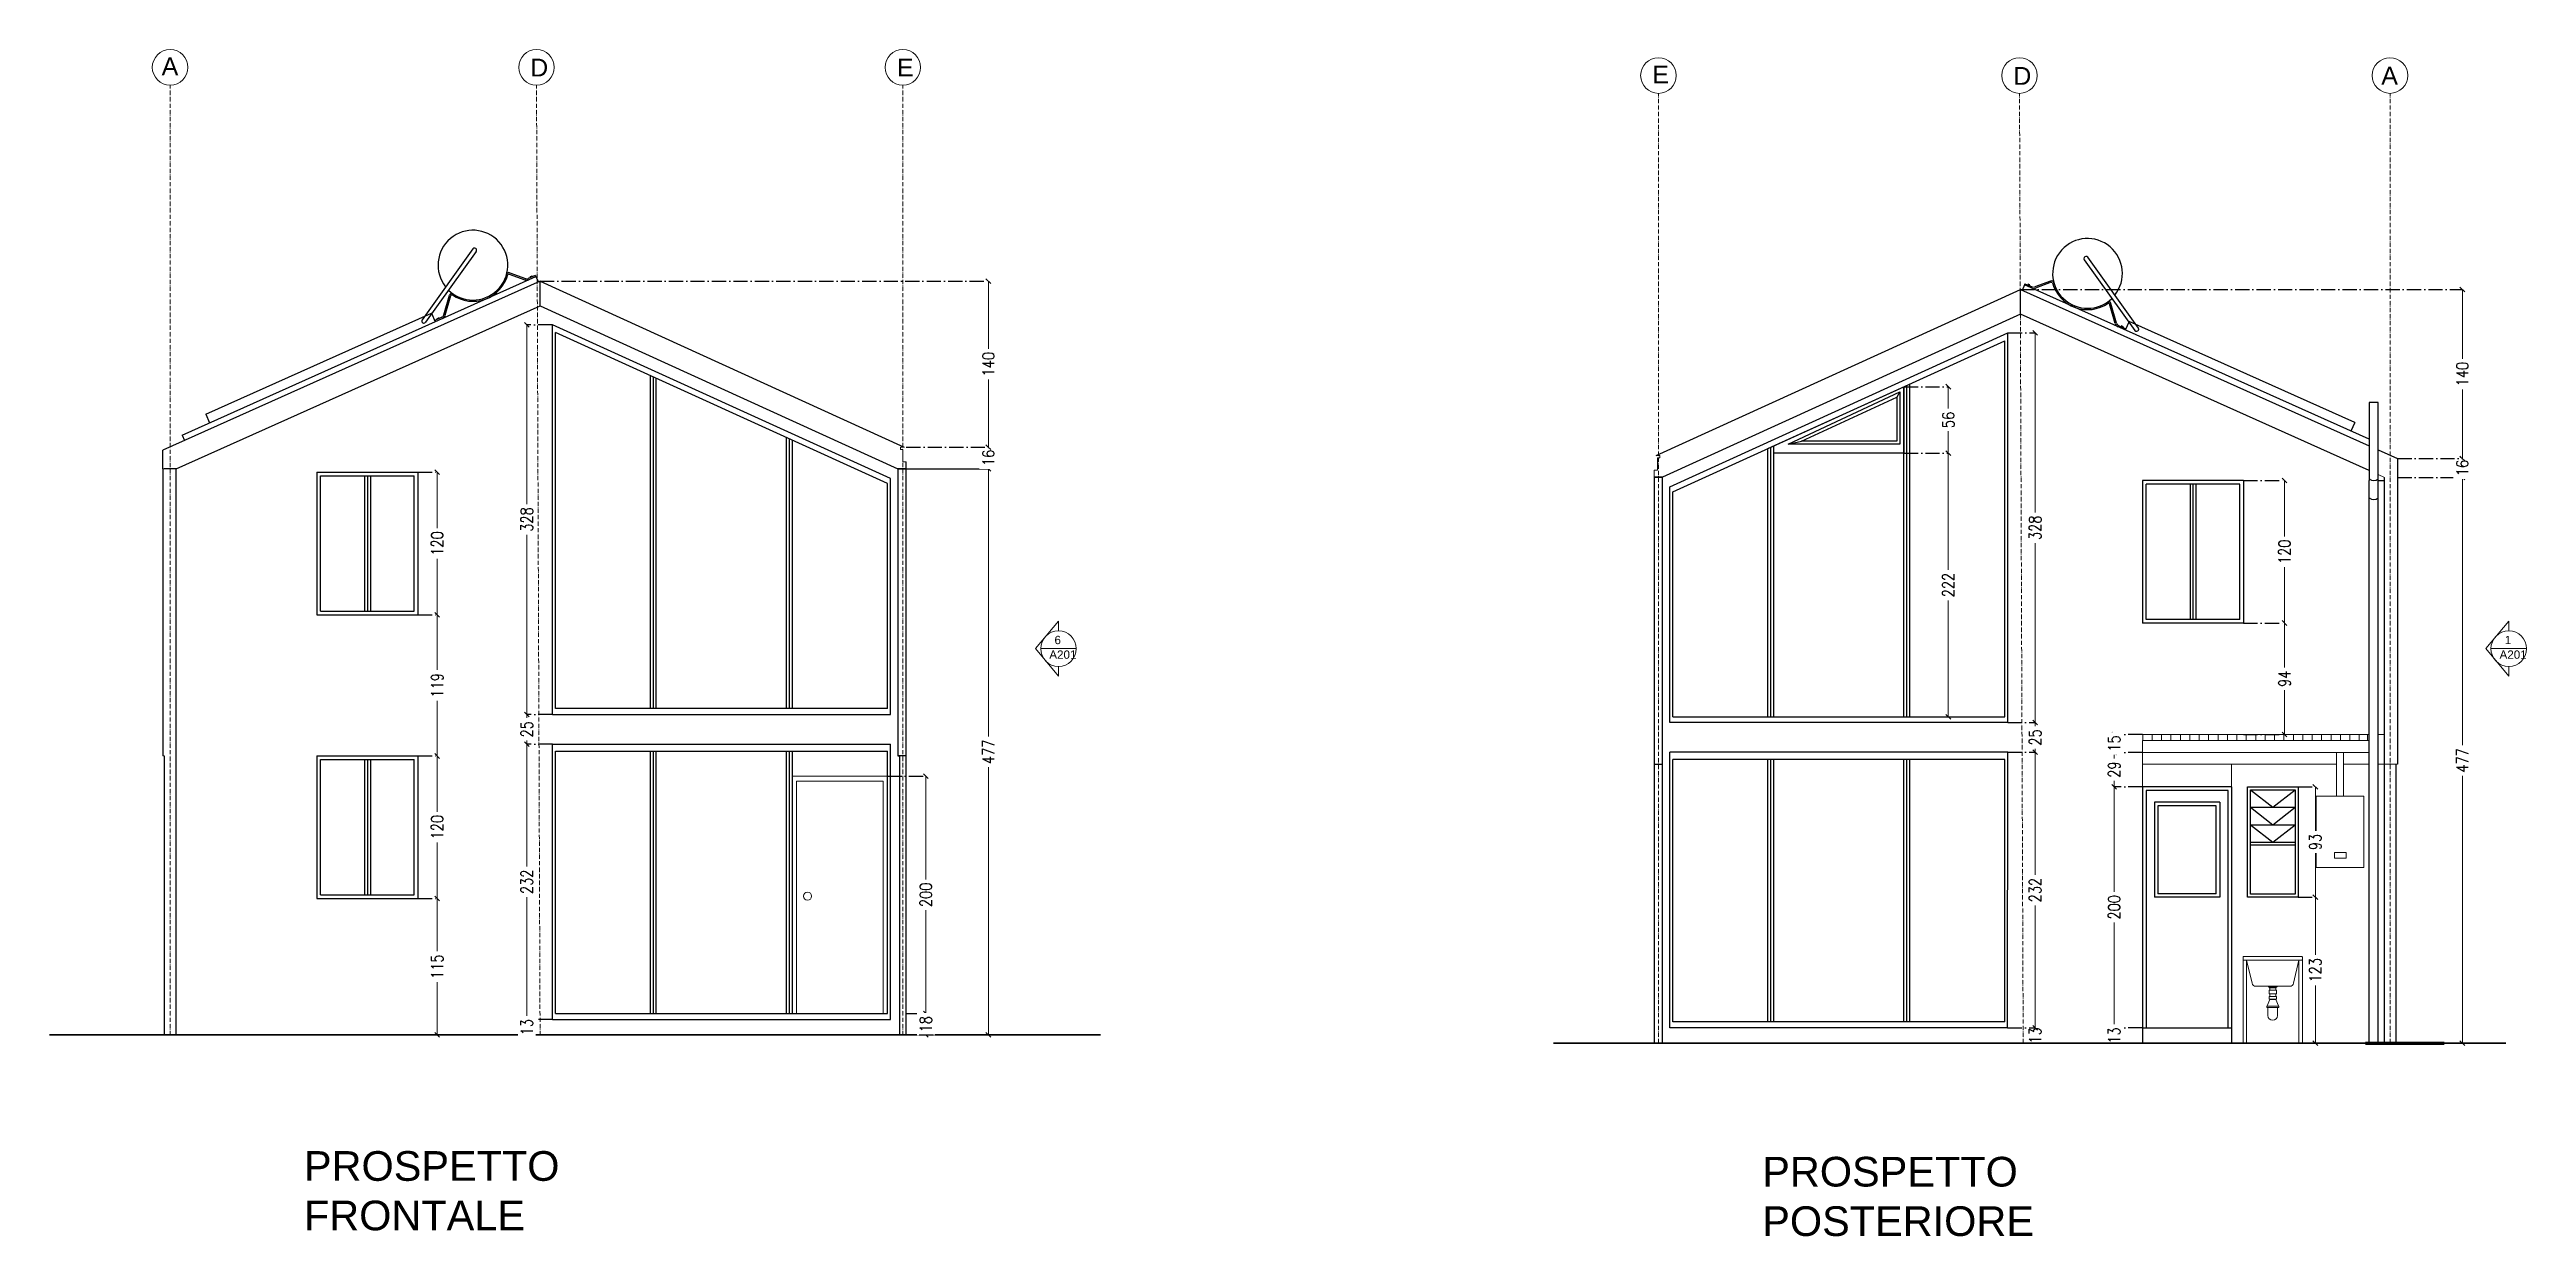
# Model space of a CAD drawing. Header units: centimetres. Extents: x 1059 to 7420, y -439 to 4439.
# Drawn here: x 5332 to 7420, y 3440 to 4439 of the extents above; entities that cross this region are included whole.
import ezdxf

# ---------------------------------------------------------------- set-up
doc = ezdxf.new("R2010")
doc.units = ezdxf.units.CM
doc.header["$MEASUREMENT"] = 0
doc.linetypes.add('ACAD_ISO10W100', pattern=[18, 12, -3, 0, -3])
doc.linetypes.add('AUSGEZOGEN', pattern=[0])
doc.layers.add('ARREDI', color=8, linetype='Continuous', lineweight=18)
for name, color, linetype in [('INFISSI', 4, 'Continuous'), ('NUMERAZIONE', 30, 'Continuous'), ('quote nuove', 2, 'Continuous'), ('STRUTTURA', 1, 'Continuous')]:
    doc.layers.add(name, color=color, linetype=linetype)
doc.layers.get('0').off()
doc.styles.add('E-ROMANS', font='romans.shx', dxfattribs={"width": 0.8})
doc.styles.get("Standard").update_dxf_attribs({"font": 'Arial.ttf'})
doc.dimstyles.new('Copia di 1', dxfattribs={"dimscale": 0.001, "dimtxt": 10000, "dimasz": 4000, "dimexe": 1.2, "dimexo": 1, "dimgap": 0.1, "dimtad": 0, "dimtoh": 1, "dimdec": 0, "dimzin": 0, "dimdsep": 46, "dimtxsty": 'E-ROMANS', "dimblk": 'OBLIQUE', "dimcen": 1.2, "dimclrd": 256, "dimclre": 256, "dimclrt": 256, "dimadec": 0, "dimazin": 0, "dimtfac": 1, "dimtdec": 0, "dimtmove": 1, "dimatfit": 3, "dimldrblk": 'OPEN90', "dimfxl": 1, "dimtfill": 1, "dimtolj": 1, "dimtzin": 0, "dimlwd": 0, "dimarcsym": 0})

msp = doc.modelspace()

# ---------------------------------------------------------------- texts
at = {"layer": 'NUMERAZIONE', "lineweight": 0, "char_height": 7}
for s, insert, attachment_point in [(' 6', (6176.7, 3945.5), 1), (' 1', (7398.9, 3945.5), 1), ('\\pt7,14;A201\\P', (6197.9, 3933.2), 3), ('\\pt7,14;A201\\P', (7420.1, 3933.2), 3)]:
    msp.add_mtext_dynamic_manual_height_columns(s, width=18.82, gutter_width=12.5, heights=[0], dxfattribs=dict(at, insert=insert, attachment_point=attachment_point))
at = {"layer": 'quote nuove', "color": 253, "lineweight": 0, "char_height": 15, "attachment_point": 1}
for s, insert in [('A', (5427, 4432.8)), ('D', (5737.6, 4431.7)), ('E', (6046.7, 4431.8)), ('E', (6683.3, 4425.9)), ('D', (6987.5, 4424.7)), ('A', (7297.6, 4424.9))]:
    msp.add_mtext_dynamic_manual_height_columns(s, width=15.192, gutter_width=12.5, heights=[0], dxfattribs=dict(at, insert=insert))
at = {"layer": 'STRUTTURA', "ltscale": 0.1, "char_height": 25, "attachment_point": 1}
for s, insert in [('PROSPETTO FRONTALE', (5546.9, 3511.4)), ('PROSPETTO POSTERIORE', (6775.9, 3506.6))]:
    msp.add_mtext_dynamic_manual_height_columns(s, width=23.993, gutter_width=12.5, heights=[0], dxfattribs=dict(at, insert=insert))

# ---------------------------------------------------------------- blocks, each defined once
blk = doc.blocks.new('_Oblique')
at = {"color": 0, "linetype": 'ByBlock', "lineweight": -2}
blk.add_line((-0.5, -0.5), (0.5, 0.5), dxfattribs=at)
blk = doc.blocks.new('*D607')
at = {"layer": 'quote nuove', "linetype": 'ACAD_ISO10W100', "lineweight": -2, "transparency": 16777216}
for p, q in [((5642.9, 3724.3), (5659.2, 3724.3)), ((5642.9, 3609.3), (5659.2, 3609.3))]:
    blk.add_line(p, q, dxfattribs=at)
at = {"layer": 'quote nuove', "lineweight": 0, "transparency": 16777216}
for p, q in [((5659.2, 3724.3), (5659.2, 3676.5)), ((5659.2, 3609.3), (5659.2, 3657.1))]:
    blk.add_line(p, q, dxfattribs=at)
at = {"layer": 'quote nuove', "lineweight": 0, "transparency": 16777216, "xscale": 4, "yscale": 4, "zscale": 4}
for p, rotation in [((5659.2, 3724.3), 90), ((5659.2, 3609.3), 270)]:
    blk.add_blockref('_Oblique', p, dxfattribs=dict(at, rotation=rotation))
at = {"layer": 'quote nuove', "transparency": 16777216, "insert": (5659.2, 3666.8), "char_height": 10, "attachment_point": 5, "rotation": 90, "style": 'E-ROMANS', "bg_fill": 3, "box_fill_scale": 1.25, "bg_fill_color": 256, "bg_fill_true_color": 13158600, "bg_fill_transparency": 0}
blk.add_mtext('\\A1;115', dxfattribs=at)
blk = doc.blocks.new('_Open90')
at = {"color": 0, "linetype": 'ByBlock', "lineweight": -2}
for p, q in [((0, 0), (-1, 0)), ((-0.5, 0.5), (0, 0)), ((0, 0), (-0.5, -0.5))]:
    blk.add_line(p, q, dxfattribs=at)
blk = doc.blocks.new('*D608')
at = {"layer": 'quote nuove', "linetype": 'ACAD_ISO10W100', "lineweight": -2, "transparency": 16777216}
for p, q in [((5642.9, 3844.3), (5659.2, 3844.3)), ((5642.9, 3724.3), (5659.2, 3724.3))]:
    blk.add_line(p, q, dxfattribs=at)
at = {"layer": 'quote nuove', "lineweight": 0, "transparency": 16777216}
for p, q in [((5659.2, 3844.3), (5659.2, 3794)), ((5659.2, 3724.3), (5659.2, 3774.6))]:
    blk.add_line(p, q, dxfattribs=at)
at = {"layer": 'quote nuove', "lineweight": 0, "transparency": 16777216, "xscale": 4, "yscale": 4, "zscale": 4}
for p, rotation in [((5659.2, 3844.3), 90), ((5659.2, 3724.3), 270)]:
    blk.add_blockref('_Oblique', p, dxfattribs=dict(at, rotation=rotation))
at = {"layer": 'quote nuove', "transparency": 16777216, "insert": (5659.2, 3784.3), "char_height": 10, "attachment_point": 5, "rotation": 90, "style": 'E-ROMANS', "bg_fill": 3, "box_fill_scale": 1.25, "bg_fill_color": 256, "bg_fill_true_color": 13158600, "bg_fill_transparency": 0}
blk.add_mtext('\\A1;120', dxfattribs=at)
blk = doc.blocks.new('*D609')
at = {"layer": 'quote nuove', "linetype": 'ACAD_ISO10W100', "lineweight": -2, "transparency": 16777216}
for p, q in [((5642.9, 3963.3), (5659.2, 3963.3)), ((5642.9, 3844.3), (5659.2, 3844.3))]:
    blk.add_line(p, q, dxfattribs=at)
at = {"layer": 'quote nuove', "lineweight": 0, "transparency": 16777216}
for p, q in [((5659.2, 3963.3), (5659.2, 3913.3)), ((5659.2, 3844.3), (5659.2, 3894.2))]:
    blk.add_line(p, q, dxfattribs=at)
at = {"layer": 'quote nuove', "lineweight": 0, "transparency": 16777216, "xscale": 4, "yscale": 4, "zscale": 4}
for p, rotation in [((5659.2, 3963.3), 90), ((5659.2, 3844.3), 270)]:
    blk.add_blockref('_Oblique', p, dxfattribs=dict(at, rotation=rotation))
at = {"layer": 'quote nuove', "transparency": 16777216, "insert": (5659.2, 3903.8), "char_height": 10, "attachment_point": 5, "rotation": 90, "style": 'E-ROMANS', "bg_fill": 3, "box_fill_scale": 1.25, "bg_fill_color": 256, "bg_fill_true_color": 13158600, "bg_fill_transparency": 0}
blk.add_mtext('\\A1;119', dxfattribs=at)
blk = doc.blocks.new('*D545')
at = {"layer": 'quote nuove', "linetype": 'ACAD_ISO10W100', "lineweight": -2, "transparency": 16777216}
for p, q in [((5642.9, 4083.3), (5659.2, 4083.3)), ((5642.9, 3963.3), (5659.2, 3963.3))]:
    blk.add_line(p, q, dxfattribs=at)
at = {"layer": 'quote nuove', "lineweight": 0, "transparency": 16777216}
for p, q in [((5659.2, 4083.3), (5659.2, 4033)), ((5659.2, 3963.3), (5659.2, 4013.6))]:
    blk.add_line(p, q, dxfattribs=at)
at = {"layer": 'quote nuove', "lineweight": 0, "transparency": 16777216, "xscale": 4, "yscale": 4, "zscale": 4}
for p, rotation in [((5659.2, 4083.3), 90), ((5659.2, 3963.3), 270)]:
    blk.add_blockref('_Oblique', p, dxfattribs=dict(at, rotation=rotation))
at = {"layer": 'quote nuove', "transparency": 16777216, "insert": (5659.2, 4023.3), "char_height": 10, "attachment_point": 5, "rotation": 90, "style": 'E-ROMANS', "bg_fill": 3, "box_fill_scale": 1.25, "bg_fill_color": 256, "bg_fill_true_color": 13158600, "bg_fill_transparency": 0}
blk.add_mtext('\\A1;120', dxfattribs=at)
blk = doc.blocks.new('*D610')
at = {"layer": 'quote nuove', "linetype": 'ACAD_ISO10W100', "lineweight": -2, "transparency": 16777216}
for p, q in [((6982.7, 3615.4), (7005.9, 3615.4)), ((6982.7, 3602.3), (7005.9, 3602.3))]:
    blk.add_line(p, q, dxfattribs=at)
at = {"layer": 'quote nuove', "lineweight": 0, "transparency": 16777216}
for p, q in [((7005.9, 3615.4), (7005.9, 3614.7)), ((7005.9, 3602.3), (7005.9, 3602.9))]:
    blk.add_line(p, q, dxfattribs=at)
at = {"layer": 'quote nuove', "lineweight": 0, "transparency": 16777216, "xscale": 4, "yscale": 4, "zscale": 4}
for p, rotation in [((7005.9, 3615.4), 90), ((7005.9, 3602.3), 270)]:
    blk.add_blockref('_Oblique', p, dxfattribs=dict(at, rotation=rotation))
at = {"layer": 'quote nuove', "transparency": 16777216, "insert": (7005.9, 3608.8), "char_height": 10, "attachment_point": 5, "rotation": 90, "style": 'E-ROMANS', "bg_fill": 3, "box_fill_scale": 1.25, "bg_fill_color": 256, "bg_fill_true_color": 13158600, "bg_fill_transparency": 0}
blk.add_mtext('\\A1;13', dxfattribs=at)
blk = doc.blocks.new('*D546')
at = {"layer": 'quote nuove', "linetype": 'ACAD_ISO10W100', "lineweight": -2, "transparency": 16777216}
for p, q in [((6982.8, 3847.4), (7005.9, 3847.4)), ((6982.7, 3615.3), (7005.9, 3615.3))]:
    blk.add_line(p, q, dxfattribs=at)
at = {"layer": 'quote nuove', "lineweight": 0, "transparency": 16777216}
for p, q in [((7005.9, 3847.4), (7005.9, 3741.6)), ((7005.9, 3615.3), (7005.9, 3721))]:
    blk.add_line(p, q, dxfattribs=at)
at = {"layer": 'quote nuove', "lineweight": 0, "transparency": 16777216, "xscale": 4, "yscale": 4, "zscale": 4}
for p, rotation in [((7005.9, 3847.4), 90), ((7005.9, 3615.3), 270)]:
    blk.add_blockref('_Oblique', p, dxfattribs=dict(at, rotation=rotation))
at = {"layer": 'quote nuove', "transparency": 16777216, "insert": (7005.9, 3731.3), "char_height": 10, "attachment_point": 5, "rotation": 90, "style": 'E-ROMANS', "bg_fill": 3, "box_fill_scale": 1.25, "bg_fill_color": 256, "bg_fill_true_color": 13158600, "bg_fill_transparency": 0}
blk.add_mtext('\\A1;232', dxfattribs=at)
blk = doc.blocks.new('*D611')
at = {"layer": 'quote nuove', "linetype": 'ACAD_ISO10W100', "lineweight": -2, "transparency": 16777216}
for p, q in [((6982.8, 3872.4), (7005.9, 3872.4)), ((6982.8, 3847.4), (7005.9, 3847.4))]:
    blk.add_line(p, q, dxfattribs=at)
at = {"layer": 'quote nuove', "lineweight": 0, "transparency": 16777216}
for p, q in [((7005.9, 3872.4), (7005.9, 3866.3)), ((7005.9, 3847.4), (7005.9, 3853.4))]:
    blk.add_line(p, q, dxfattribs=at)
at = {"layer": 'quote nuove', "lineweight": 0, "transparency": 16777216, "xscale": 4, "yscale": 4, "zscale": 4}
for p, rotation in [((7005.9, 3872.4), 90), ((7005.9, 3847.4), 270)]:
    blk.add_blockref('_Oblique', p, dxfattribs=dict(at, rotation=rotation))
at = {"layer": 'quote nuove', "transparency": 16777216, "insert": (7005.9, 3859.9), "char_height": 10, "attachment_point": 5, "rotation": 90, "style": 'E-ROMANS', "bg_fill": 3, "box_fill_scale": 1.25, "bg_fill_color": 256, "bg_fill_true_color": 13158600, "bg_fill_transparency": 0}
blk.add_mtext('\\A1;25', dxfattribs=at)
blk = doc.blocks.new('*D612')
at = {"layer": 'quote nuove', "linetype": 'ACAD_ISO10W100', "lineweight": -2, "transparency": 16777216}
for p, q in [((6982.9, 4200.7), (7005.9, 4200.7)), ((6982.8, 3872.4), (7005.9, 3872.4))]:
    blk.add_line(p, q, dxfattribs=at)
at = {"layer": 'quote nuove', "lineweight": 0, "transparency": 16777216}
for p, q in [((7005.9, 4200.7), (7005.9, 4046.8)), ((7005.9, 3872.4), (7005.9, 4026.3))]:
    blk.add_line(p, q, dxfattribs=at)
at = {"layer": 'quote nuove', "lineweight": 0, "transparency": 16777216, "xscale": 4, "yscale": 4, "zscale": 4}
for p, rotation in [((7005.9, 4200.7), 90), ((7005.9, 3872.4), 270)]:
    blk.add_blockref('_Oblique', p, dxfattribs=dict(at, rotation=rotation))
at = {"layer": 'quote nuove', "transparency": 16777216, "insert": (7005.9, 4036.5), "char_height": 10, "attachment_point": 5, "rotation": 90, "style": 'E-ROMANS', "bg_fill": 3, "box_fill_scale": 1.25, "bg_fill_color": 256, "bg_fill_true_color": 13158600, "bg_fill_transparency": 0}
blk.add_mtext('\\A1;328', dxfattribs=at)
blk = doc.blocks.new('*D613')
at = {"layer": 'quote nuove', "linetype": 'ACAD_ISO10W100', "lineweight": -2, "transparency": 16777216}
for p, q in [((6895.3, 4099.4), (6932.7, 4099.4)), ((6895.3, 3877.3), (6932.7, 3877.3))]:
    blk.add_line(p, q, dxfattribs=at)
at = {"layer": 'quote nuove', "lineweight": 0, "transparency": 16777216}
for p, q in [((6932.7, 4099.4), (6932.7, 3998.6)), ((6932.7, 3877.3), (6932.7, 3978.1))]:
    blk.add_line(p, q, dxfattribs=at)
at = {"layer": 'quote nuove', "lineweight": 0, "transparency": 16777216, "xscale": 4, "yscale": 4, "zscale": 4}
for p, rotation in [((6932.7, 4099.4), 90), ((6932.7, 3877.3), 270)]:
    blk.add_blockref('_Oblique', p, dxfattribs=dict(at, rotation=rotation))
at = {"layer": 'quote nuove', "transparency": 16777216, "insert": (6932.7, 3988.3), "char_height": 10, "attachment_point": 5, "rotation": 90, "style": 'E-ROMANS', "bg_fill": 3, "box_fill_scale": 1.25, "bg_fill_color": 256, "bg_fill_true_color": 13158600, "bg_fill_transparency": 0}
blk.add_mtext('\\A1;222', dxfattribs=at)
blk = doc.blocks.new('*D614')
at = {"layer": 'quote nuove', "linetype": 'ACAD_ISO10W100', "lineweight": -2, "transparency": 16777216}
for p, q in [((6895.3, 4155.4), (6932.7, 4155.4)), ((6895.3, 4099.4), (6932.7, 4099.4))]:
    blk.add_line(p, q, dxfattribs=at)
at = {"layer": 'quote nuove', "lineweight": 0, "transparency": 16777216}
for p, q in [((6932.7, 4155.4), (6932.7, 4133.9)), ((6932.7, 4099.4), (6932.7, 4120.9))]:
    blk.add_line(p, q, dxfattribs=at)
at = {"layer": 'quote nuove', "lineweight": 0, "transparency": 16777216, "xscale": 4, "yscale": 4, "zscale": 4}
for p, rotation in [((6932.7, 4155.4), 90), ((6932.7, 4099.4), 270)]:
    blk.add_blockref('_Oblique', p, dxfattribs=dict(at, rotation=rotation))
at = {"layer": 'quote nuove', "transparency": 16777216, "insert": (6932.7, 4127.4), "char_height": 10, "attachment_point": 5, "rotation": 90, "style": 'E-ROMANS', "bg_fill": 3, "box_fill_scale": 1.25, "bg_fill_color": 256, "bg_fill_true_color": 13158600, "bg_fill_transparency": 0}
blk.add_mtext('\\A1;56', dxfattribs=at)
blk = doc.blocks.new('*D615')
at = {"layer": 'quote nuove', "linetype": 'ACAD_ISO10W100', "lineweight": -2, "transparency": 16777216}
for p, q in [((7227.4, 3725.3), (7242, 3725.3)), ((7228.1, 3602.3), (7242, 3602.3))]:
    blk.add_line(p, q, dxfattribs=at)
at = {"layer": 'quote nuove', "lineweight": 0, "transparency": 16777216}
for p, q in [((7242, 3725.3), (7242, 3673.5)), ((7242, 3602.3), (7242, 3654.1))]:
    blk.add_line(p, q, dxfattribs=at)
at = {"layer": 'quote nuove', "lineweight": 0, "transparency": 16777216, "xscale": 4, "yscale": 4, "zscale": 4}
for p, rotation in [((7242, 3725.3), 90), ((7242, 3602.3), 270)]:
    blk.add_blockref('_Oblique', p, dxfattribs=dict(at, rotation=rotation))
at = {"layer": 'quote nuove', "transparency": 16777216, "insert": (7242, 3663.8), "char_height": 10, "attachment_point": 5, "rotation": 90, "style": 'E-ROMANS', "bg_fill": 3, "box_fill_scale": 1.25, "bg_fill_color": 256, "bg_fill_true_color": 13158600, "bg_fill_transparency": 0}
blk.add_mtext('\\A1;123', dxfattribs=at)
blk = doc.blocks.new('*D616')
at = {"layer": 'quote nuove', "linetype": 'ACAD_ISO10W100', "lineweight": -2, "transparency": 16777216}
for p, q in [((7227.4, 3818.3), (7242, 3818.3)), ((7227.4, 3725.3), (7242, 3725.3))]:
    blk.add_line(p, q, dxfattribs=at)
at = {"layer": 'quote nuove', "lineweight": 0, "transparency": 16777216}
for p, q in [((7242, 3818.3), (7242, 3778.2)), ((7242, 3725.3), (7242, 3765.3))]:
    blk.add_line(p, q, dxfattribs=at)
at = {"layer": 'quote nuove', "lineweight": 0, "transparency": 16777216, "xscale": 4, "yscale": 4, "zscale": 4}
for p, rotation in [((7242, 3818.3), 90), ((7242, 3725.3), 270)]:
    blk.add_blockref('_Oblique', p, dxfattribs=dict(at, rotation=rotation))
at = {"layer": 'quote nuove', "transparency": 16777216, "insert": (7242, 3771.8), "char_height": 10, "attachment_point": 5, "rotation": 90, "style": 'E-ROMANS', "bg_fill": 3, "box_fill_scale": 1.25, "bg_fill_color": 256, "bg_fill_true_color": 13158600, "bg_fill_transparency": 0}
blk.add_mtext('\\A1;93', dxfattribs=at)
blk = doc.blocks.new('*D617')
at = {"layer": 'quote nuove', "linetype": 'ACAD_ISO10W100', "lineweight": -2, "transparency": 16777216}
for p, q in [((7096.4, 3818.3), (7072.5, 3818.3)), ((7096.4, 3615.3), (7072.5, 3615.3))]:
    blk.add_line(p, q, dxfattribs=at)
at = {"layer": 'quote nuove', "lineweight": 0, "transparency": 16777216}
for p, q in [((7072.5, 3818.3), (7072.5, 3727.1)), ((7072.5, 3615.3), (7072.5, 3706.5))]:
    blk.add_line(p, q, dxfattribs=at)
at = {"layer": 'quote nuove', "lineweight": 0, "transparency": 16777216, "xscale": 4, "yscale": 4, "zscale": 4}
for p, rotation in [((7072.5, 3818.3), 90), ((7072.5, 3615.3), 270)]:
    blk.add_blockref('_Oblique', p, dxfattribs=dict(at, rotation=rotation))
at = {"layer": 'quote nuove', "transparency": 16777216, "insert": (7072.5, 3716.8), "char_height": 10, "attachment_point": 5, "rotation": 90, "style": 'E-ROMANS', "bg_fill": 3, "box_fill_scale": 1.25, "bg_fill_color": 256, "bg_fill_true_color": 13158600, "bg_fill_transparency": 0}
blk.add_mtext('\\A1;200', dxfattribs=at)
blk = doc.blocks.new('*D618')
at = {"layer": 'quote nuove', "linetype": 'ACAD_ISO10W100', "lineweight": -2, "transparency": 16777216}
for p, q in [((7096.4, 3615.3), (7072.5, 3615.3)), ((6998.4, 3602.3), (7072.5, 3602.3))]:
    blk.add_line(p, q, dxfattribs=at)
at = {"layer": 'quote nuove', "lineweight": 0, "transparency": 16777216}
for p, q in [((7072.5, 3615.3), (7072.5, 3614.7)), ((7072.5, 3602.3), (7072.5, 3602.9))]:
    blk.add_line(p, q, dxfattribs=at)
at = {"layer": 'quote nuove', "lineweight": 0, "transparency": 16777216, "xscale": 4, "yscale": 4, "zscale": 4}
for p, rotation in [((7072.5, 3615.3), 90), ((7072.5, 3602.3), 270)]:
    blk.add_blockref('_Oblique', p, dxfattribs=dict(at, rotation=rotation))
at = {"layer": 'quote nuove', "transparency": 16777216, "insert": (7072.5, 3608.8), "char_height": 10, "attachment_point": 5, "rotation": 90, "style": 'E-ROMANS', "bg_fill": 3, "box_fill_scale": 1.25, "bg_fill_color": 256, "bg_fill_true_color": 13158600, "bg_fill_transparency": 0}
blk.add_mtext('\\A1;13', dxfattribs=at)
blk = doc.blocks.new('*D547')
at = {"layer": 'quote nuove', "linetype": 'ACAD_ISO10W100', "lineweight": -2, "transparency": 16777216}
for p, q in [((7311.2, 4079), (7365.9, 4079)), ((7300.2, 3602.3), (7365.9, 3602.3))]:
    blk.add_line(p, q, dxfattribs=at)
at = {"layer": 'quote nuove', "lineweight": 0, "transparency": 16777216}
for p, q in [((7365.9, 4079), (7365.9, 3850.9)), ((7365.9, 3602.3), (7365.9, 3830.3))]:
    blk.add_line(p, q, dxfattribs=at)
at = {"layer": 'quote nuove', "lineweight": 0, "transparency": 16777216, "xscale": 4, "yscale": 4, "zscale": 4}
for p, rotation in [((7365.9, 4079), 90), ((7365.9, 3602.3), 270)]:
    blk.add_blockref('_Oblique', p, dxfattribs=dict(at, rotation=rotation))
at = {"layer": 'quote nuove', "transparency": 16777216, "insert": (7365.9, 3840.6), "char_height": 10, "attachment_point": 5, "rotation": 90, "style": 'E-ROMANS', "bg_fill": 3, "box_fill_scale": 1.25, "bg_fill_color": 256, "bg_fill_true_color": 13158600, "bg_fill_transparency": 0}
blk.add_mtext('\\A1;477', dxfattribs=at)
blk = doc.blocks.new('*D548')
at = {"layer": 'quote nuove', "linetype": 'ACAD_ISO10W100', "lineweight": -2, "transparency": 16777216}
for p, q in [((7311.2, 4094.9), (7365.9, 4094.9)), ((7311.2, 4079), (7365.9, 4079))]:
    blk.add_line(p, q, dxfattribs=at)
at = {"layer": 'quote nuove', "lineweight": 0, "transparency": 16777216}
for p, q in [((7365.9, 4094.9), (7365.9, 4092.8)), ((7365.9, 4079), (7365.9, 4081))]:
    blk.add_line(p, q, dxfattribs=at)
at = {"layer": 'quote nuove', "lineweight": 0, "transparency": 16777216, "xscale": 4, "yscale": 4, "zscale": 4}
for p, rotation in [((7365.9, 4094.9), 90), ((7365.9, 4079), 270)]:
    blk.add_blockref('_Oblique', p, dxfattribs=dict(at, rotation=rotation))
at = {"layer": 'quote nuove', "transparency": 16777216, "insert": (7365.9, 4086.9), "char_height": 10, "attachment_point": 5, "rotation": 90, "style": 'E-ROMANS', "bg_fill": 3, "box_fill_scale": 1.25, "bg_fill_color": 256, "bg_fill_true_color": 13158600, "bg_fill_transparency": 0}
blk.add_mtext('\\A1;16', dxfattribs=at)
blk = doc.blocks.new('*D619')
at = {"layer": 'quote nuove', "linetype": 'ACAD_ISO10W100', "lineweight": -2, "transparency": 16777216}
for p, q in [((6993.4, 4237.2), (7365.9, 4237.2)), ((7311.2, 4094.9), (7365.9, 4094.9))]:
    blk.add_line(p, q, dxfattribs=at)
at = {"layer": 'quote nuove', "lineweight": 0, "transparency": 16777216}
for p, q in [((7365.9, 4237.2), (7365.9, 4175.7)), ((7365.9, 4094.9), (7365.9, 4156.3))]:
    blk.add_line(p, q, dxfattribs=at)
at = {"layer": 'quote nuove', "lineweight": 0, "transparency": 16777216, "xscale": 4, "yscale": 4, "zscale": 4}
for p, rotation in [((7365.9, 4237.2), 90), ((7365.9, 4094.9), 270)]:
    blk.add_blockref('_Oblique', p, dxfattribs=dict(at, rotation=rotation))
at = {"layer": 'quote nuove', "transparency": 16777216, "insert": (7365.9, 4166), "char_height": 10, "attachment_point": 5, "rotation": 90, "style": 'E-ROMANS', "bg_fill": 3, "box_fill_scale": 1.25, "bg_fill_color": 256, "bg_fill_true_color": 13158600, "bg_fill_transparency": 0}
blk.add_mtext('\\A1;140', dxfattribs=at)
blk = doc.blocks.new('*D620')
at = {"layer": 'quote nuove', "linetype": 'ACAD_ISO10W100', "lineweight": -2, "transparency": 16777216}
for p, q in [((7096.4, 3847.3), (7072.5, 3847.3)), ((7096.4, 3818.3), (7072.5, 3818.3))]:
    blk.add_line(p, q, dxfattribs=at)
at = {"layer": 'quote nuove', "lineweight": 0, "transparency": 16777216}
for p, q in [((7072.5, 3847.3), (7072.5, 3839.1)), ((7072.5, 3818.3), (7072.5, 3826.5))]:
    blk.add_line(p, q, dxfattribs=at)
at = {"layer": 'quote nuove', "lineweight": 0, "transparency": 16777216, "xscale": 4, "yscale": 4, "zscale": 4}
for p, rotation in [((7072.5, 3847.3), 90), ((7072.5, 3818.3), 270)]:
    blk.add_blockref('_Oblique', p, dxfattribs=dict(at, rotation=rotation))
at = {"layer": 'quote nuove', "transparency": 16777216, "insert": (7072.5, 3832.8), "char_height": 10, "attachment_point": 5, "rotation": 90, "style": 'E-ROMANS', "bg_fill": 3, "box_fill_scale": 1.25, "bg_fill_color": 256, "bg_fill_true_color": 13158600, "bg_fill_transparency": 0}
blk.add_mtext('\\A1;29', dxfattribs=at)
blk = doc.blocks.new('*D549')
at = {"layer": 'quote nuove', "linetype": 'ACAD_ISO10W100', "lineweight": -2, "transparency": 16777216}
for p, q in [((7096.4, 3862.3), (7072.5, 3862.3)), ((7096.4, 3847.3), (7072.5, 3847.3))]:
    blk.add_line(p, q, dxfattribs=at)
at = {"layer": 'quote nuove', "lineweight": 0, "transparency": 16777216}
for p, q in [((7072.5, 3862.3), (7072.5, 3860.7)), ((7072.5, 3847.3), (7072.5, 3848.9))]:
    blk.add_line(p, q, dxfattribs=at)
at = {"layer": 'quote nuove', "lineweight": 0, "transparency": 16777216, "xscale": 4, "yscale": 4, "zscale": 4}
for p, rotation in [((7072.5, 3862.3), 90), ((7072.5, 3847.3), 270)]:
    blk.add_blockref('_Oblique', p, dxfattribs=dict(at, rotation=rotation))
at = {"layer": 'quote nuove', "transparency": 16777216, "insert": (7072.5, 3854.8), "char_height": 10, "attachment_point": 5, "rotation": 90, "style": 'E-ROMANS', "bg_fill": 3, "box_fill_scale": 1.25, "bg_fill_color": 256, "bg_fill_true_color": 13158600, "bg_fill_transparency": 0}
blk.add_mtext('\\A1;15', dxfattribs=at)
blk = doc.blocks.new('*D621')
at = {"layer": 'quote nuove', "linetype": 'ACAD_ISO10W100', "lineweight": -2, "transparency": 16777216}
for p, q in [((7181.4, 4076.3), (7216, 4076.3)), ((7181.4, 3956.3), (7216, 3956.3))]:
    blk.add_line(p, q, dxfattribs=at)
at = {"layer": 'quote nuove', "lineweight": 0, "transparency": 16777216}
for p, q in [((7216, 4076.3), (7216, 4026)), ((7216, 3956.3), (7216, 4006.6))]:
    blk.add_line(p, q, dxfattribs=at)
at = {"layer": 'quote nuove', "lineweight": 0, "transparency": 16777216, "xscale": 4, "yscale": 4, "zscale": 4}
for p, rotation in [((7216, 4076.3), 90), ((7216, 3956.3), 270)]:
    blk.add_blockref('_Oblique', p, dxfattribs=dict(at, rotation=rotation))
at = {"layer": 'quote nuove', "transparency": 16777216, "insert": (7216, 4016.3), "char_height": 10, "attachment_point": 5, "rotation": 90, "style": 'E-ROMANS', "bg_fill": 3, "box_fill_scale": 1.25, "bg_fill_color": 256, "bg_fill_true_color": 13158600, "bg_fill_transparency": 0}
blk.add_mtext('\\A1;120', dxfattribs=at)
blk = doc.blocks.new('*D550')
at = {"layer": 'quote nuove', "linetype": 'ACAD_ISO10W100', "lineweight": -2, "transparency": 16777216}
for p, q in [((7181.4, 3956.3), (7216, 3956.3)), ((7181.4, 3862.3), (7216, 3862.3))]:
    blk.add_line(p, q, dxfattribs=at)
at = {"layer": 'quote nuove', "lineweight": 0, "transparency": 16777216}
for p, q in [((7216, 3956.3), (7216, 3915.9)), ((7216, 3862.3), (7216, 3902.6))]:
    blk.add_line(p, q, dxfattribs=at)
at = {"layer": 'quote nuove', "lineweight": 0, "transparency": 16777216, "xscale": 4, "yscale": 4, "zscale": 4}
for p, rotation in [((7216, 3956.3), 90), ((7216, 3862.3), 270)]:
    blk.add_blockref('_Oblique', p, dxfattribs=dict(at, rotation=rotation))
at = {"layer": 'quote nuove', "transparency": 16777216, "insert": (7216, 3909.3), "char_height": 10, "attachment_point": 5, "rotation": 90, "style": 'E-ROMANS', "bg_fill": 3, "box_fill_scale": 1.25, "bg_fill_color": 256, "bg_fill_true_color": 13158600, "bg_fill_transparency": 0}
blk.add_mtext('\\A1;94', dxfattribs=at)
blk = doc.blocks.new('*D622')
at = {"layer": 'quote nuove', "linetype": 'ACAD_ISO10W100', "lineweight": -2, "transparency": 16777216}
for p, q in [((6038.7, 3827.3), (6071, 3827.3)), ((6054.3, 3627.3), (6071, 3627.3))]:
    blk.add_line(p, q, dxfattribs=at)
at = {"layer": 'quote nuove', "lineweight": 0, "transparency": 16777216}
for p, q in [((6071, 3827.3), (6071, 3737.6)), ((6071, 3627.3), (6071, 3717))]:
    blk.add_line(p, q, dxfattribs=at)
at = {"layer": 'quote nuove', "lineweight": 0, "transparency": 16777216, "xscale": 4, "yscale": 4, "zscale": 4}
for p, rotation in [((6071, 3827.3), 90), ((6071, 3627.3), 270)]:
    blk.add_blockref('_Oblique', p, dxfattribs=dict(at, rotation=rotation))
at = {"layer": 'quote nuove', "transparency": 16777216, "insert": (6071, 3727.3), "char_height": 10, "attachment_point": 5, "rotation": 90, "style": 'E-ROMANS', "bg_fill": 3, "box_fill_scale": 1.25, "bg_fill_color": 256, "bg_fill_true_color": 13158600, "bg_fill_transparency": 0}
blk.add_mtext('\\A1;200', dxfattribs=at)
blk = doc.blocks.new('*D551')
at = {"layer": 'quote nuove', "linetype": 'ACAD_ISO10W100', "lineweight": -2, "transparency": 16777216}
for p, q in [((6054.3, 3627.3), (6071, 3627.3)), ((6054.2, 3609.3), (6071, 3609.3))]:
    blk.add_line(p, q, dxfattribs=at)
at = {"layer": 'quote nuove', "lineweight": 0, "transparency": 16777216}
for p, q in [((6071, 3627.3), (6071, 3624.2)), ((6071, 3609.3), (6071, 3612.4))]:
    blk.add_line(p, q, dxfattribs=at)
at = {"layer": 'quote nuove', "lineweight": 0, "transparency": 16777216, "xscale": 4, "yscale": 4, "zscale": 4}
for p, rotation in [((6071, 3627.3), 90), ((6071, 3609.3), 270)]:
    blk.add_blockref('_Oblique', p, dxfattribs=dict(at, rotation=rotation))
at = {"layer": 'quote nuove', "transparency": 16777216, "insert": (6071, 3618.3), "char_height": 10, "attachment_point": 5, "rotation": 90, "style": 'E-ROMANS', "bg_fill": 3, "box_fill_scale": 1.25, "bg_fill_color": 256, "bg_fill_true_color": 13158600, "bg_fill_transparency": 0}
blk.add_mtext('\\A1;18', dxfattribs=at)
blk = doc.blocks.new('*D623')
at = {"layer": 'quote nuove', "linetype": 'ACAD_ISO10W100', "lineweight": -2, "transparency": 16777216}
for p, q in [((6047.4, 4086.3), (6123.7, 4086.3)), ((6047.4, 3609.3), (6123.7, 3609.3))]:
    blk.add_line(p, q, dxfattribs=at)
at = {"layer": 'quote nuove', "lineweight": 0, "transparency": 16777216}
for p, q in [((6123.7, 4086.3), (6123.7, 3858.1)), ((6123.7, 3609.3), (6123.7, 3837.5))]:
    blk.add_line(p, q, dxfattribs=at)
at = {"layer": 'quote nuove', "lineweight": 0, "transparency": 16777216, "xscale": 4, "yscale": 4, "zscale": 4}
for p, rotation in [((6123.7, 4086.3), 90), ((6123.7, 3609.3), 270)]:
    blk.add_blockref('_Oblique', p, dxfattribs=dict(at, rotation=rotation))
at = {"layer": 'quote nuove', "transparency": 16777216, "insert": (6123.7, 3847.8), "char_height": 10, "attachment_point": 5, "rotation": 90, "style": 'E-ROMANS', "bg_fill": 3, "box_fill_scale": 1.25, "bg_fill_color": 256, "bg_fill_true_color": 13158600, "bg_fill_transparency": 0}
blk.add_mtext('\\A1;477', dxfattribs=at)
blk = doc.blocks.new('*D624')
at = {"layer": 'quote nuove', "linetype": 'ACAD_ISO10W100', "lineweight": -2, "transparency": 16777216}
for p, q in [((6054.5, 4104.4), (6123.7, 4104.4)), ((6054.5, 4086.3), (6123.7, 4086.3))]:
    blk.add_line(p, q, dxfattribs=at)
at = {"layer": 'quote nuove', "lineweight": 0, "transparency": 16777216}
for p, q in [((6123.7, 4104.4), (6123.7, 4101.3)), ((6123.7, 4086.3), (6123.7, 4089.5))]:
    blk.add_line(p, q, dxfattribs=at)
at = {"layer": 'quote nuove', "lineweight": 0, "transparency": 16777216, "xscale": 4, "yscale": 4, "zscale": 4}
for p, rotation in [((6123.7, 4104.4), 90), ((6123.7, 4086.3), 270)]:
    blk.add_blockref('_Oblique', p, dxfattribs=dict(at, rotation=rotation))
at = {"layer": 'quote nuove', "transparency": 16777216, "insert": (6123.7, 4095.4), "char_height": 10, "attachment_point": 5, "rotation": 90, "style": 'E-ROMANS', "bg_fill": 3, "box_fill_scale": 1.25, "bg_fill_color": 256, "bg_fill_true_color": 13158600, "bg_fill_transparency": 0}
blk.add_mtext('\\A1;16', dxfattribs=at)
blk = doc.blocks.new('*D625')
at = {"layer": 'quote nuove', "linetype": 'ACAD_ISO10W100', "lineweight": -2, "transparency": 16777216}
for p, q in [((5745.9, 4244.2), (6123.7, 4244.2)), ((6054.5, 4104.4), (6123.7, 4104.4))]:
    blk.add_line(p, q, dxfattribs=at)
at = {"layer": 'quote nuove', "lineweight": 0, "transparency": 16777216}
for p, q in [((6123.7, 4244.2), (6123.7, 4184)), ((6123.7, 4104.4), (6123.7, 4164.6))]:
    blk.add_line(p, q, dxfattribs=at)
at = {"layer": 'quote nuove', "lineweight": 0, "transparency": 16777216, "xscale": 4, "yscale": 4, "zscale": 4}
for p, rotation in [((6123.7, 4244.2), 90), ((6123.7, 4104.4), 270)]:
    blk.add_blockref('_Oblique', p, dxfattribs=dict(at, rotation=rotation))
at = {"layer": 'quote nuove', "transparency": 16777216, "insert": (6123.7, 4174.3), "char_height": 10, "attachment_point": 5, "rotation": 90, "style": 'E-ROMANS', "bg_fill": 3, "box_fill_scale": 1.25, "bg_fill_color": 256, "bg_fill_true_color": 13158600, "bg_fill_transparency": 0}
blk.add_mtext('\\A1;140', dxfattribs=at)
blk = doc.blocks.new('*D626')
at = {"layer": 'quote nuove', "linetype": 'ACAD_ISO10W100', "lineweight": -2, "transparency": 16777216}
for p, q in [((5756.4, 3854.3), (5734.7, 3854.3)), ((5756.5, 3622.3), (5734.7, 3622.3))]:
    blk.add_line(p, q, dxfattribs=at)
at = {"layer": 'quote nuove', "lineweight": 0, "transparency": 16777216}
for p, q in [((5734.7, 3854.3), (5734.7, 3748.6)), ((5734.7, 3622.3), (5734.7, 3728))]:
    blk.add_line(p, q, dxfattribs=at)
at = {"layer": 'quote nuove', "lineweight": 0, "transparency": 16777216, "xscale": 4, "yscale": 4, "zscale": 4}
for p, rotation in [((5734.7, 3854.3), 90), ((5734.7, 3622.3), 270)]:
    blk.add_blockref('_Oblique', p, dxfattribs=dict(at, rotation=rotation))
at = {"layer": 'quote nuove', "transparency": 16777216, "insert": (5734.7, 3738.3), "char_height": 10, "attachment_point": 5, "rotation": 90, "style": 'E-ROMANS', "bg_fill": 3, "box_fill_scale": 1.25, "bg_fill_color": 256, "bg_fill_true_color": 13158600, "bg_fill_transparency": 0}
blk.add_mtext('\\A1;232', dxfattribs=at)
blk = doc.blocks.new('*D552')
at = {"layer": 'quote nuove', "linetype": 'ACAD_ISO10W100', "lineweight": -2, "transparency": 16777216}
for p, q in [((5756.4, 3879.3), (5734.7, 3879.3)), ((5756.4, 3854.3), (5734.7, 3854.3))]:
    blk.add_line(p, q, dxfattribs=at)
at = {"layer": 'quote nuove', "lineweight": 0, "transparency": 16777216}
for p, q in [((5734.7, 3879.3), (5734.7, 3873.2)), ((5734.7, 3854.3), (5734.7, 3860.3))]:
    blk.add_line(p, q, dxfattribs=at)
at = {"layer": 'quote nuove', "lineweight": 0, "transparency": 16777216, "xscale": 4, "yscale": 4, "zscale": 4}
for p, rotation in [((5734.7, 3879.3), 90), ((5734.7, 3854.3), 270)]:
    blk.add_blockref('_Oblique', p, dxfattribs=dict(at, rotation=rotation))
at = {"layer": 'quote nuove', "transparency": 16777216, "insert": (5734.7, 3866.8), "char_height": 10, "attachment_point": 5, "rotation": 90, "style": 'E-ROMANS', "bg_fill": 3, "box_fill_scale": 1.25, "bg_fill_color": 256, "bg_fill_true_color": 13158600, "bg_fill_transparency": 0}
blk.add_mtext('\\A1;25', dxfattribs=at)
blk = doc.blocks.new('*D627')
at = {"layer": 'quote nuove', "linetype": 'ACAD_ISO10W100', "lineweight": -2, "transparency": 16777216}
for p, q in [((5756.3, 4207.6), (5734.7, 4207.6)), ((5756.4, 3879.3), (5734.7, 3879.3))]:
    blk.add_line(p, q, dxfattribs=at)
at = {"layer": 'quote nuove', "lineweight": 0, "transparency": 16777216}
for p, q in [((5734.7, 4207.6), (5734.7, 4053.7)), ((5734.7, 3879.3), (5734.7, 4033.2))]:
    blk.add_line(p, q, dxfattribs=at)
at = {"layer": 'quote nuove', "lineweight": 0, "transparency": 16777216, "xscale": 4, "yscale": 4, "zscale": 4}
for p, rotation in [((5734.7, 4207.6), 90), ((5734.7, 3879.3), 270)]:
    blk.add_blockref('_Oblique', p, dxfattribs=dict(at, rotation=rotation))
at = {"layer": 'quote nuove', "transparency": 16777216, "insert": (5734.7, 4043.5), "char_height": 10, "attachment_point": 5, "rotation": 90, "style": 'E-ROMANS', "bg_fill": 3, "box_fill_scale": 1.25, "bg_fill_color": 256, "bg_fill_true_color": 13158600, "bg_fill_transparency": 0}
blk.add_mtext('\\A1;328', dxfattribs=at)
blk = doc.blocks.new('*D553')
at = {"layer": 'quote nuove', "linetype": 'ACAD_ISO10W100', "lineweight": -2, "transparency": 16777216}
for p, q in [((5756.5, 3622.3), (5734.7, 3622.3)), ((5756.5, 3609.3), (5734.7, 3609.3))]:
    blk.add_line(p, q, dxfattribs=at)
at = {"layer": 'quote nuove', "lineweight": 0, "transparency": 16777216}
for p, q in [((5734.7, 3622.3), (5734.7, 3621.7)), ((5734.7, 3609.3), (5734.7, 3609.9))]:
    blk.add_line(p, q, dxfattribs=at)
at = {"layer": 'quote nuove', "lineweight": 0, "transparency": 16777216, "xscale": 4, "yscale": 4, "zscale": 4}
for p, rotation in [((5734.7, 3622.3), 90), ((5734.7, 3609.3), 270)]:
    blk.add_blockref('_Oblique', p, dxfattribs=dict(at, rotation=rotation))
at = {"layer": 'quote nuove', "transparency": 16777216, "insert": (5734.7, 3615.8), "char_height": 10, "attachment_point": 5, "rotation": 90, "style": 'E-ROMANS', "bg_fill": 3, "box_fill_scale": 1.25, "bg_fill_color": 256, "bg_fill_true_color": 13158600, "bg_fill_transparency": 0}
blk.add_mtext('\\A1;13', dxfattribs=at)

# ---------------------------------------------------------------- hatches: boundary and pattern name
at = {"layer": 'ARREDI'}
h = msp.add_hatch(dxfattribs=at)
h.set_pattern_fill('LINE', color=256, scale=2.5, angle=270, style=0)
h.set_pattern_definition([(90, (53054.6145, 1118.841), (-7.9375, 2e-15), [])])
h.paths.add_polyline_path([(7286, 3862.3), (7096.4, 3862.3), (7096.4, 3857.3), (7286, 3857.3)])

# ---------------------------------------------------------------- linework, layer by layer
for p, q in [((5428, 4101.9), (5428, 4086.2)), ((6689.6, 4097.5), (6686.5, 4097.5)), ((6687.5, 4085.1), (6687.5, 4095.5)), ((6687.5, 4095.5), (6689.6, 4095.5)), ((6689.6, 4095.5), (6689.6, 4097.5)), ((5428, 4086.2), (5429, 4086.2)), ((6684.8, 4079.3), (6684.8, 4085.1)), ((6684.8, 4085.1), (6687.5, 4085.1)), ((6691.9, 4079.3), (6684.8, 4079.3)), ((7096.4, 3862.3), (7287.4, 3862.3)), ((7286, 3857.3), (7286, 3862.3)), ((7294.9, 3862.3), (7300.2, 3862.3)), ((5428, 3844.3), (5429, 3844.3)), ((7096.4, 3847.3), (7096.4, 3837.3)), ((7259.8, 3842.3), (7259.8, 3847.3)), ((7265.8, 3842.3), (7265.8, 3847.3)), ((7259.8, 3837.3), (7096.4, 3837.3)), ((7096.4, 3818.3), (7096.4, 3837.3)), ((7171.4, 3818.3), (7171.4, 3837.3)), ((7287.4, 3837.3), (7265.8, 3837.3)), ((7311.3, 3837.3), (7294.9, 3837.3)), ((7181.1, 3674.8), (7181.1, 3672.8)), ((7181.1, 3674.8), (7181.1, 3602.3)), ((7230.6, 3675.3), (7181.6, 3675.3)), ((7231.1, 3674.8), (7231.1, 3602.3)), ((7230.6, 3672.3), (7181.6, 3672.3)), ((7184.1, 3672.3), (7188.7, 3652.8)), ((7184.1, 3672.3), (7184.1, 3602.3)), ((7228.1, 3672.3), (7223.5, 3652.8)), ((7228.1, 3672.3), (7228.1, 3602.3)), ((7220.6, 3650.3), (7191.7, 3650.3)), ((7202, 3632.3), (7202, 3625.7)), ((7203.6, 3647), (7203.6, 3649)), ((7203.6, 3641.7), (7203.6, 3644)), ((7203.6, 3639.1), (7203.6, 3639.3)), ((7208.6, 3639.1), (7203.6, 3639.1)), ((7208.6, 3647), (7208.6, 3649)), ((7208.6, 3641.7), (7208.6, 3644)), ((7208.6, 3639.1), (7208.6, 3639.3)), ((7210.2, 3632.3), (7210.2, 3625.7)), ((7181.1, 3602.3), (7171.4, 3602.3)), ((7228.1, 3602.3), (7184.1, 3602.3)), ((7287.4, 3602.3), (7231.1, 3602.3)), ((7296.9, 3602.3), (7294.9, 3602.3))]:
    msp.add_line(p, q, dxfattribs=at)
at = {"layer": 'ARREDI', "lineweight": -2}
for p, q in [((6041.2, 3879.3), (6041.2, 3884.3)), ((5839, 3627.3), (5843.8, 3627.3))]:
    msp.add_line(p, q, dxfattribs=at)
at = {"layer": 'ARREDI'}
for points in [[(7259.8, 3810.3), (7259.8, 3842.3)], [(7265.8, 3810.3), (7265.8, 3842.3)], [(7242.8, 3810.3), (7282.8, 3810.3), (7282.8, 3750.3), (7242.8, 3750.3), (7242.8, 3810.3)], [(7258.1, 3763.1), (7268.1, 3763.1), (7268.1, 3758.1), (7258.1, 3758.1), (7258.1, 3763.1)], [(7203.6, 3639.1), (7201.4, 3633.9), (7201.4, 3633.5), (7201.4, 3633.5)], [(7202.9, 3649.7), (7203.2, 3649), (7206.1, 3649)], [(7209.3, 3649.7), (7209, 3649), (7206.1, 3649)], [(7208.6, 3639.1), (7210.9, 3633.9), (7210.9, 3633.5), (7210.9, 3633.5)]]:
    msp.add_lwpolyline(points, dxfattribs=at)
for points in [[(7211.2, 3633.5), (7201, 3633.5), (7201, 3632.3), (7211.2, 3632.3)], [(7209.9, 3650.3), (7202.4, 3650.3), (7202.4, 3649.7), (7209.9, 3649.7)], [(7209.2, 3647), (7203.1, 3647), (7203.1, 3644), (7209.2, 3644)], [(7209.2, 3641.7), (7203.1, 3641.7), (7203.1, 3639.3), (7209.2, 3639.3)]]:
    msp.add_lwpolyline(points, close=True, dxfattribs=at)
for centre, radius, start, end in [((7004.7, 4242.1), 4.14, 245.8899, 290.8899), ((7004.7, 4242.1), 2.98, 245.8899, 290.8899), ((7181.6, 3674.8), 0.5, 90, 180), ((7230.6, 3674.8), 0.5, 0, 90), ((7181.6, 3672.8), 0.5, 180, 270), ((7230.6, 3672.8), 0.5, 270, 0), ((7191.7, 3653.3), 3, 189.4623, 270), ((7220.6, 3653.3), 3, 270, 350.5377), ((7206.1, 3625.7), 4.09, 180, 0)]:
    msp.add_arc(centre, radius, start, end, dxfattribs=at)
at = {"layer": 'INFISSI', "color": 4, "lineweight": -2}
for p, q in [((5756.4, 3879.3), (5756.3, 4207.6)), ((6041.2, 4078), (5756.3, 4207.6)), ((6038.7, 4073.7), (5759, 4200.9)), ((5759, 3884.2), (5759, 4200.9)), ((6698, 4071.1), (6982.9, 4200.7)), ((6982.8, 3872.4), (6982.9, 4200.7)), ((6700.5, 4066.7), (6980.2, 4194)), ((6980.2, 3877.3), (6980.2, 4194)), ((5839, 3884.2), (5839, 4164.5)), ((5841.4, 3884.2), (5841.4, 4163.4)), ((5843.8, 3884.2), (5843.8, 4162.3)), ((6895.3, 3877.3), (6895.3, 4155.4)), ((6897.8, 3877.3), (6897.8, 4156.5)), ((6900.2, 3877.3), (6900.2, 4157.6)), ((5953.6, 3884.2), (5953.6, 4112.4)), ((5956.2, 3884.2), (5956.2, 4111.2)), ((5958.5, 3884.2), (5958.5, 4110.2)), ((6780.7, 3877.3), (6780.7, 4103.2)), ((6783, 3877.3), (6783, 4104.3)), ((6785.6, 3877.3), (6785.6, 4105.4)), ((6038.7, 3884.3), (6038.7, 4073.7)), ((6041.2, 3879.3), (6041.2, 4078)), ((6698, 3872.4), (6698, 4071.1)), ((6700.5, 3877.4), (6700.5, 4066.7)), ((6038.7, 3884.3), (5759, 3884.2)), ((5756.4, 3879.3), (6041.2, 3879.3)), ((6698, 3872.4), (6698, 3877.4)), ((6982.8, 3872.4), (6698, 3872.4)), ((6700.5, 3877.4), (6980.2, 3877.3)), ((5756.5, 3622.3), (5756.4, 3854.3)), ((5756.4, 3854.3), (6041.2, 3854.3)), ((5759, 3848.4), (6038.7, 3848.4)), ((5759, 3627.3), (5759, 3848.4)), ((5839, 3627.3), (5839, 3848.4)), ((5841.4, 3627.3), (5841.4, 3848.4)), ((5843.8, 3627.3), (5843.8, 3848.4)), ((5953.6, 3627.3), (5953.6, 3848.4)), ((5956.2, 3627.3), (5956.2, 3848.4)), ((5958.5, 3627.3), (5958.5, 3848.4)), ((6038.7, 3627.3), (6038.7, 3848.4)), ((6041.2, 3622.3), (6041.2, 3854.3)), ((6698, 3615.4), (6698, 3847.4)), ((6982.8, 3847.4), (6698, 3847.4)), ((6980.2, 3841.4), (6700.5, 3841.4)), ((6700.5, 3620.4), (6700.5, 3841.4)), ((6780.7, 3620.4), (6780.7, 3841.4)), ((6783, 3620.4), (6783, 3841.4)), ((6785.6, 3620.4), (6785.6, 3841.4)), ((6895.3, 3620.4), (6895.3, 3841.4)), ((6897.8, 3620.4), (6897.8, 3841.4)), ((6900.2, 3620.4), (6900.2, 3841.4)), ((6980.2, 3620.4), (6980.2, 3841.4)), ((6982.7, 3615.4), (6982.8, 3847.4)), ((6900.2, 3620.4), (6895.3, 3620.4))]:
    msp.add_line(p, q, dxfattribs=at)
at = {"layer": 'INFISSI', "linetype": 'AUSGEZOGEN'}
for p, q in [((6780.7, 4103.2), (6895.3, 4155.4)), ((6895.3, 4155.4), (6895.3, 4099.4)), ((6797.6, 4107), (6891.7, 4151.1)), ((6809, 4109.5), (6889.2, 4146.5)), ((6889.2, 4146.5), (6889.2, 4109.5)), ((6891.7, 4151.1), (6891.7, 4107)), ((6891.7, 4107), (6797.6, 4107)), ((6889.2, 4109.5), (6809, 4109.5))]:
    msp.add_line(p, q, dxfattribs=at)
at = {"layer": 'INFISSI'}
for p, q in [((6891.7, 4151.1), (6889.2, 4146.5)), ((6895.3, 4099.4), (6785.6, 4099.4)), ((6797.6, 4107), (6809, 4109.5)), ((7161.4, 3805.3), (7106.4, 3805.3)), ((7106.4, 3805.3), (7106.4, 3725.3)), ((7158.4, 3802.3), (7109.4, 3802.3)), ((7109.4, 3802.3), (7109.4, 3728.3)), ((7158.4, 3728.3), (7158.4, 3802.3)), ((7161.4, 3805.3), (7161.4, 3725.3)), ((7171.4, 3818.3), (7171.4, 3602.3)), ((7096.4, 3717.3), (7096.4, 3602.3)), ((7161.4, 3725.3), (7106.4, 3725.3)), ((7158.4, 3728.3), (7109.4, 3728.3)), ((7096.4, 3615.3), (7171.4, 3615.3))]:
    msp.add_line(p, q, dxfattribs=at)
at = {"layer": 'INFISSI', "color": 4}
for p, q in [((5557.9, 4083.3), (5557.9, 3963.3)), ((5557.9, 4083.3), (5642.9, 4083.3)), ((5560.9, 4080.3), (5639.9, 4080.3)), ((5560.9, 3966.3), (5560.9, 4080.3)), ((5597.9, 4080.3), (5597.9, 3966.3)), ((5600.4, 4080.3), (5600.4, 3966.3)), ((5602.9, 4080.3), (5602.9, 3966.3)), ((5639.9, 3966.3), (5639.9, 4080.3)), ((5642.9, 4083.3), (5642.9, 3963.3)), ((7181.4, 4076.3), (7096.4, 4076.3)), ((7096.4, 4076.3), (7096.4, 3956.3)), ((7178.4, 4073.3), (7099.4, 4073.3)), ((7099.4, 3959.3), (7099.4, 4073.3)), ((7136.4, 4073.3), (7136.4, 3959.3)), ((7138.9, 4073.3), (7138.9, 3959.3)), ((7141.4, 4073.3), (7141.4, 3959.3)), ((7178.4, 3959.3), (7178.4, 4073.3)), ((7181.4, 4076.3), (7181.4, 3956.3)), ((5560.9, 3966.3), (5639.9, 3966.3)), ((5557.9, 3963.3), (5642.9, 3963.3)), ((7181.4, 3956.3), (7096.4, 3956.3)), ((7178.4, 3959.3), (7099.4, 3959.3)), ((5557.9, 3844.3), (5557.9, 3724.3)), ((5557.9, 3844.3), (5642.9, 3844.3)), ((5560.9, 3841.3), (5639.9, 3841.3)), ((5560.9, 3727.3), (5560.9, 3841.3)), ((5597.9, 3841.3), (5597.9, 3727.3)), ((5600.4, 3841.3), (5600.4, 3727.3)), ((5602.9, 3841.3), (5602.9, 3727.3)), ((5639.9, 3727.3), (5639.9, 3841.3)), ((5642.9, 3844.3), (5642.9, 3724.3)), ((5557.9, 3724.3), (5642.9, 3724.3)), ((5560.9, 3727.3), (5639.9, 3727.3)), ((5756.5, 3622.2), (6041.2, 3622.2)), ((5759, 3627.3), (6038.7, 3627.3)), ((6982.7, 3615.3), (6698, 3615.3)), ((6980.2, 3620.4), (6700.5, 3620.4))]:
    msp.add_line(p, q, dxfattribs=at)
at = {"layer": 'INFISSI', "lineweight": 20}
for p, q in [((5958.5, 3827.3), (5958.5, 3627.3)), ((6038.7, 3827.3), (5958.5, 3827.3)), ((6035, 3823.1), (5962.1, 3823.1)), ((5962.1, 3823.1), (5962.1, 3627.3)), ((6035, 3627.3), (6035, 3823.1)), ((6038.7, 3627.3), (6038.7, 3827.3))]:
    msp.add_line(p, q, dxfattribs=at)
at = {"layer": 'INFISSI'}
for points in [[(7171.4, 3818.3), (7171.4, 3818.3), (7096.4, 3818.3), (7096.4, 3615.3)], [(7168.4, 3615.3), (7168.4, 3815.3), (7099.4, 3815.3), (7099.4, 3615.3)]]:
    msp.add_lwpolyline(points, dxfattribs=at)
at = {"layer": 'INFISSI', "color": 4}
for points in [[(7184.9, 3725.3), (7184.9, 3818.3), (7227.4, 3818.3), (7227.4, 3725.3)], [(7187.4, 3727.8), (7187.4, 3815.8), (7224.9, 3815.8), (7224.9, 3727.8)]]:
    msp.add_lwpolyline(points, close=True, dxfattribs=at)
for points in [[(7187.4, 3815.8), (7206.1, 3801.1), (7224.9, 3815.8)], [(7187.4, 3801.1), (7224.9, 3801.1)], [(7187.4, 3801.1), (7206.1, 3786.4), (7224.9, 3801.1)], [(7187.4, 3786.4), (7224.9, 3786.4)], [(7187.4, 3786.4), (7206.1, 3771.8), (7224.9, 3786.4)], [(7187.4, 3771.8), (7224.9, 3771.8)], [(7187.4, 3769.3), (7224.9, 3769.3)]]:
    msp.add_lwpolyline(points, dxfattribs=at)
at = {"layer": 'INFISSI', "lineweight": 20}
msp.add_circle((5971.3, 3726.2), 3.41, dxfattribs=at)
at = {"layer": 'NUMERAZIONE', "lineweight": 0}
for p, q in [((6163.4, 3934.7), (6182.8, 3957.9)), ((6182.8, 3957.9), (6182.8, 3949.6)), ((7385.6, 3934.7), (7405, 3957.9)), ((7405, 3957.9), (7405, 3949.6)), ((6163.4, 3934.7), (6182.8, 3911.5)), ((6167.8, 3934.7), (6197.7, 3934.7)), ((7385.6, 3934.7), (7405, 3911.5)), ((7390, 3934.7), (7419.9, 3934.7)), ((6182.8, 3911.5), (6182.8, 3919.7)), ((7405, 3911.5), (7405, 3919.7))]:
    msp.add_line(p, q, dxfattribs=at)
for centre in [(6182.8, 3934.7), (7405, 3934.7)]:
    msp.add_circle(centre, 15, dxfattribs=at)
at = {"layer": 'quote nuove', "color": 253, "linetype": 'ACAD_ISO10W100', "lineweight": 0, "ltscale": 0.3}
for p, q in [((5434.1, 3609.2), (5434.1, 4409.4)), ((6688.4, 3602.3), (6688.4, 4402.5))]:
    msp.add_line(p, q, dxfattribs=at)
at = {"layer": 'quote nuove', "color": 253, "lineweight": 0}
for centre in [(5434.1, 4424.4), (5742.9, 4424.4), (6051.6, 4424.4), (6688.4, 4417.5), (6992.7, 4417.5), (7304.9, 4417.5)]:
    msp.add_circle(centre, 15, dxfattribs=at)
at = {"layer": 'STRUTTURA'}
for p, q in [((5689.2, 4271.4), (5646.5, 4211.8)), ((5692, 4269.3), (5649.4, 4209.7)), ((7047.3, 4262.3), (7089.9, 4202.7)), ((7050.1, 4264.4), (7092.8, 4204.8)), ((5719.9, 4250.3), (5733.1, 4245.3)), ((5720.4, 4251.4), (5733.6, 4246.4)), ((5741.9, 4249.1), (5735.8, 4246.4)), ((5737.9, 4248.2), (5739.3, 4248.8)), ((5738.1, 4247.5), (5737.9, 4248.1)), ((5738.4, 4247.6), (5738.2, 4248.2)), ((5739, 4248.6), (5739.3, 4248)), ((5739.3, 4248.7), (5739.6, 4248.2)), ((5741.9, 4249.1), (5742.4, 4248.1)), ((5745.9, 4223.6), (5745.9, 4244.2)), ((6997.3, 4242.1), (6996.9, 4241.1)), ((6997.3, 4242.1), (7003.5, 4239.4)), ((7000, 4241.7), (6999.7, 4241.2)), ((7001.4, 4241.2), (7000, 4241.8)), ((7000.3, 4241.6), (7000, 4241)), ((7000.8, 4240.6), (7001.1, 4241.2)), ((7001.1, 4240.5), (7001.4, 4241.1)), ((7018.9, 4244.4), (7005.7, 4239.4)), ((7019.3, 4243.3), (7006.1, 4238.3)), ((5664.8, 4215.8), (5669.6, 4232.5)), ((5665.9, 4215.5), (5670.7, 4232.2)), ((7073.4, 4208.5), (7068.6, 4225.2)), ((7074.5, 4208.8), (7069.7, 4225.5)), ((5663.1, 4213.9), (5657.1, 4211.2)), ((5657.1, 4211.2), (5657.6, 4210.1)), ((5659.4, 4212.3), (5659.1, 4212.8)), ((5659.2, 4212.9), (5660.5, 4213.5)), ((5659.7, 4212.4), (5659.4, 4213)), ((5660.3, 4213.3), (5660.5, 4212.8)), ((5660.6, 4213.5), (5660.8, 4212.9)), ((7076.1, 4206.9), (7082.2, 4204.2)), ((7078.7, 4206.5), (7078.5, 4205.9)), ((7080.1, 4205.9), (7078.8, 4206.5)), ((7079, 4206.3), (7078.8, 4205.8)), ((7079.6, 4205.4), (7079.9, 4206)), ((7079.9, 4205.3), (7080.2, 4205.8)), ((7082.2, 4204.2), (7081.7, 4203.1)), ((5428, 4086.2), (5428, 4101.9)), ((5428, 4086.2), (5428, 3844.3)), ((7294.9, 4076.3), (7300.2, 4076.3)), ((5429, 3844.3), (5429, 3609.3))]:
    msp.add_line(p, q, dxfattribs=at)
at = {"layer": 'STRUTTURA', "color": 0}
for p, q in [((6993.4, 4216.6), (6993.4, 4237.2)), ((6054.5, 4086.3), (6047.4, 4086.3)), ((6054.5, 4086.3), (6047.4, 4086.3)), ((6684.8, 4079.3), (6691.9, 4079.3)), ((6684.8, 4079.3), (6691.9, 4079.3)), ((6054.5, 3844.3), (6047.4, 3844.3)), ((6684.8, 3837.3), (6691.9, 3837.3))]:
    msp.add_line(p, q, dxfattribs=at)
at = {"layer": 'STRUTTURA', "color": 0, "lineweight": 100}
msp.add_line((7284.2, 3602.3), (7350.6, 3602.3), dxfattribs=at)
at = {"layer": 'STRUTTURA'}
for points in [[(5444.2, 4114.6), (5742.4, 4248.1)], [(5742.4, 4248.1), (5744.5, 4243.5)], [(6996.9, 4241.1), (6994.8, 4236.5)], [(7287.4, 4111.1), (6996.9, 4241.1)], [(5464.1, 4132.3), (5654.3, 4217.4)], [(5654.3, 4217.4), (5657.6, 4210.1)], [(7085, 4210.4), (7081.7, 4203.1)], [(7275.2, 4125.3), (7085, 4210.4)], [(7294.9, 4076.3), (7294.9, 4102.2), (7294.9, 4142.2), (7287.4, 4142.2), (7287.4, 4076.3)], [(5444.2, 4114.6), (5446.2, 4110.1)], [(5464.1, 4132.3), (5467.4, 4125)], [(7275.2, 4125.3), (7271.9, 4118)], [(5429, 3609.3), (5439.1, 3609.3), (5439.1, 4086.2), (5429, 4086.2)], [(7287.4, 3602.3), (7287.4, 4076.3)], [(7294.9, 3602.3), (7294.9, 4076.3)]]:
    msp.add_lwpolyline(points, dxfattribs=at)
for points in [[(6691.9, 4079.3), (6684.8, 4079.3), (6684.8, 3602.3), (6691.9, 3602.3)], [(5332.5, 3609.3), (6218.1, 3609.3), (6218.1, 3609.3), (5332.5, 3609.3)]]:
    msp.add_lwpolyline(points, close=True, dxfattribs=at)
for centre, radius, start, end in [((5689.3, 4257.8), 29.4, 225.5684, 218.4373), ((7050, 4250.8), 29.4, 321.5627, 314.4316), ((5690.6, 4270.4), 1.78, 323.5018, 144.7184), ((7048.7, 4263.4), 1.78, 35.2816, 216.4982), ((5689.3, 4257.8), 30.5, 235.3503, 344.8856), ((5719.6, 4249.4), 2.08, 69.1101, 160.1951), ((5719.6, 4249.4), 0.927, 69.1393, 157.4318), ((5734.6, 4249.1), 4.14, 249.1101, 294.1101), ((5734.6, 4249.1), 2.98, 249.1101, 294.1101), ((5737.9, 4248.1), 0.0537, 114.1101, 204.1101), ((5738.1, 4248.2), 0.0537, 24.1101, 114.1101), ((5738.2, 4247.5), 0.0537, 204.1101, 294.1101), ((5738.2, 4248.2), 0.0537, 114.1101, 204.1101), ((5738.5, 4247.7), 0.0537, 204.1101, 294.1101), ((5738.4, 4247.6), 0.0537, 294.1101, 24.1101), ((5739.1, 4248.6), 0.0537, 114.1101, 204.1101), ((5739, 4248.6), 0.0537, 24.1101, 114.1101), ((5739.3, 4248.7), 0.0537, 24.1101, 114.1101), ((5739.3, 4248), 0.0537, 204.1101, 294.1101), ((5739.2, 4248), 0.0537, 294.1101, 24.1101), ((5739.5, 4248.1), 0.0537, 294.1101, 24.1101), ((6999.8, 4241.1), 0.0537, 155.8899, 245.8899), ((7000, 4241), 0.0537, 245.8899, 335.8899), ((7000, 4241.7), 0.0537, 65.8899, 155.8899), ((7000.1, 4241), 0.0537, 155.8899, 245.8899), ((7000.2, 4241.6), 0.0537, 335.8899, 65.8899), ((7000.3, 4241.6), 0.0537, 65.8899, 155.8899), ((7000.8, 4240.7), 0.0537, 245.8899, 335.8899), ((7000.9, 4240.6), 0.0537, 155.8899, 245.8899), ((7001, 4241.2), 0.0537, 335.8899, 65.8899), ((7001.1, 4241.2), 0.0537, 65.8899, 155.8899), ((7001.1, 4240.5), 0.0537, 245.8899, 335.8899), ((7001.3, 4241.1), 0.0537, 335.8899, 65.8899), ((7019.7, 4242.4), 2.08, 19.8049, 110.8899), ((7019.7, 4242.4), 0.927, 22.5682, 110.8607), ((7050, 4250.8), 30.5, 195.1144, 304.6497), ((5671.5, 4231.8), 2.08, 59.8894, 159.9915), ((5671.5, 4231.8), 0.926, 62.3083, 153.6229), ((7067.8, 4224.8), 2.08, 20.0085, 120.1106), ((7067.8, 4224.8), 0.926, 26.3771, 117.6917), ((5647.9, 4210.8), 1.78, 144.1101, 325.08), ((5659.2, 4212.9), 0.0537, 114.1101, 204.1101), ((5659.5, 4213), 0.0537, 114.1101, 204.1101), ((5659.4, 4212.9), 0.0537, 24.1101, 114.1101), ((5659.4, 4212.3), 0.0537, 204.1101, 294.1101), ((5659.7, 4212.4), 0.0537, 204.1101, 294.1101), ((5659.6, 4212.4), 0.0537, 294.1101, 24.1101), ((5660.2, 4213.3), 0.0537, 24.1101, 114.1101), ((5660.3, 4213.4), 0.0537, 114.1101, 204.1101), ((5660.5, 4213.5), 0.0537, 24.1101, 114.1101), ((5660.6, 4212.8), 0.0537, 204.1101, 294.1101), ((5660.5, 4212.8), 0.0537, 294.1101, 24.1101), ((5660.8, 4212.9), 0.0537, 294.1101, 24.1101), ((5661.9, 4216.6), 2.98, 294.1101, 344.1101), ((5661.9, 4216.6), 4.14, 294.1101, 344.1101), ((7077.4, 4209.6), 4.14, 195.8899, 245.8899), ((7077.4, 4209.6), 2.98, 195.8899, 245.8899), ((7078.5, 4205.9), 0.0537, 155.8899, 245.8899), ((7078.8, 4206.5), 0.0537, 65.8899, 155.8899), ((7078.7, 4205.8), 0.0537, 245.8899, 335.8899), ((7078.8, 4205.8), 0.0537, 155.8899, 245.8899), ((7079, 4206.4), 0.0537, 335.8899, 65.8899), ((7079.1, 4206.3), 0.0537, 65.8899, 155.8899), ((7079.6, 4205.4), 0.0537, 245.8899, 335.8899), ((7079.7, 4205.4), 0.0537, 155.8899, 245.8899), ((7079.8, 4206), 0.0537, 335.8899, 65.8899), ((7079.9, 4205.3), 0.0537, 245.8899, 335.8899), ((7079.9, 4205.9), 0.0537, 65.8899, 155.8899), ((7080.1, 4205.9), 0.0537, 335.8899, 65.8899), ((7091.4, 4203.8), 1.78, 214.92, 35.8899), ((7291.2, 4082.3), 5.89, 230.4349, 309.5651), ((7291.2, 4066.2), 5.89, 230.4349, 309.5651)]:
    msp.add_arc(centre, radius, start, end, dxfattribs=at)

msp.set_redraw_order([(e.dxf.handle, doc.entitydb.next_handle()) for e in msp.query("TEXT MTEXT ATTDEF DIMENSION ARC_DIMENSION")])  # texts and dimensions are drawn at this point

# ---------------------------------------------------------------- next in the draw order: dimensions: what is measured, and where the dimension line sits
at = {"layer": 'quote nuove'}
for base, p1, p2, picture, middle in [((6932.7, 3877.3), (6895.3, 4099.4), (6895.3, 3877.3), '*D613', (6932.7, 3988.3)), ((7216, 3956.3), (7181.4, 4076.3), (7181.4, 3956.3), '*D621', (7216, 4016.3)), ((7365.9, 3602.3), (7311.2, 4079), (7300.2, 3602.3), '*D547', (7365.9, 3840.6)), ((5734.7, 3854.3), (5756.5, 3622.3), (5756.4, 3854.3), '*D626', (5734.7, 3738.3)), ((6071, 3627.3), (6038.7, 3827.3), (6054.3, 3627.3), '*D622', (6071, 3727.3)), ((5659.2, 3609.3), (5642.9, 3724.3), (5642.9, 3609.3), '*D607', (5659.2, 3666.8)), ((7242, 3602.3), (7227.4, 3725.3), (7228.1, 3602.3), '*D615', (7242, 3663.8)), ((7005.9, 3602.3), (6982.7, 3615.4), (6982.7, 3602.3), '*D610', (7005.9, 3608.8))]:
    dim = msp.add_linear_dim(base=base, p1=p1, p2=p2, angle=90, dimstyle='Copia di 1', dxfattribs=at)
    dim.commit()
    dim.dimension.update_dxf_attribs({"geometry": picture, "text_midpoint": middle})
dim = msp.add_linear_dim(base=(7072.5, 3615.3), p1=(7096.4, 3818.3), p2=(7096.4, 3615.3), angle=90, text='200', dimstyle='Copia di 1', dxfattribs=at)
dim.commit()
dim.dimension.update_dxf_attribs({"geometry": '*D617', "text_midpoint": (7072.5, 3716.8)})

# ---------------------------------------------------------------- next in the draw order: linework, layer by layer
at = {"layer": 'ARREDI'}
for p, q in [((7300.2, 4079), (7294.9, 4081.5)), ((7311.3, 3837.3), (7309.9, 3837.3)), ((7309.9, 3602.3), (7300.2, 3602.3))]:
    msp.add_line(p, q, dxfattribs=at)
at = {"layer": 'STRUTTURA'}
for p, q in [((7300.2, 3602.3), (7300.2, 4079)), ((7309.9, 3837.3), (7309.9, 3602.3))]:
    msp.add_line(p, q, dxfattribs=at)

# ---------------------------------------------------------------- next in the draw order: dimensions: what is measured, and where the dimension line sits
at = {"layer": 'quote nuove'}
for base, p1, p2, picture, middle in [((6932.7, 4155.4), (6895.3, 4099.4), (6895.3, 4155.4), '*D614', (6932.7, 4127.4)), ((7365.9, 4094.9), (7311.2, 4079), (7311.2, 4094.9), '*D548', (7365.9, 4086.9)), ((7216, 3862.3), (7181.4, 3956.3), (7181.4, 3862.3), '*D550', (7216, 3909.3)), ((5734.7, 3854.3), (5756.4, 3879.3), (5756.4, 3854.3), '*D552', (5734.7, 3866.8)), ((5659.2, 3844.3), (5642.9, 3724.3), (5642.9, 3844.3), '*D608', (5659.2, 3784.3)), ((7005.9, 3847.4), (6982.7, 3615.3), (6982.8, 3847.4), '*D546', (7005.9, 3731.3)), ((7072.5, 3818.3), (7096.4, 3847.3), (7096.4, 3818.3), '*D620', (7072.5, 3832.8)), ((7242, 3818.3), (7227.4, 3725.3), (7227.4, 3818.3), '*D616', (7242, 3771.8)), ((5734.7, 3609.3), (5756.5, 3622.3), (5756.5, 3609.3), '*D553', (5734.7, 3615.8)), ((6071, 3609.3), (6054.3, 3627.3), (6054.2, 3609.3), '*D551', (6071, 3618.3))]:
    dim = msp.add_linear_dim(base=base, p1=p1, p2=p2, angle=90, dimstyle='Copia di 1', dxfattribs=at)
    dim.commit()
    dim.dimension.update_dxf_attribs({"geometry": picture, "text_midpoint": middle})

# ---------------------------------------------------------------- next in the draw order: dimensions: what is measured, and where the dimension line sits
for base, p1, p2, picture, middle in [((6123.7, 3609.3), (6047.4, 4086.3), (6047.4, 3609.3), '*D623', (6123.7, 3847.8)), ((5659.2, 3963.3), (5642.9, 3844.3), (5642.9, 3963.3), '*D609', (5659.2, 3903.8)), ((7005.9, 3872.4), (6982.8, 3847.4), (6982.8, 3872.4), '*D611', (7005.9, 3859.9)), ((7072.5, 3847.3), (7096.4, 3862.3), (7096.4, 3847.3), '*D549', (7072.5, 3854.8)), ((7072.5, 3602.3), (7096.4, 3615.3), (6998.4, 3602.3), '*D618', (7072.5, 3608.8))]:
    dim = msp.add_linear_dim(base=base, p1=p1, p2=p2, angle=90, dimstyle='Copia di 1', dxfattribs=at)
    dim.commit()
    dim.dimension.update_dxf_attribs({"geometry": picture, "text_midpoint": middle})

# ---------------------------------------------------------------- next in the draw order: linework, layer by layer
at = {"layer": 'ARREDI'}
msp.add_line((6048.8, 3609.3), (6054.5, 3609.3), dxfattribs=at)
msp.add_lwpolyline([(7096.4, 3847.3), (7287.4, 3847.3), (7287.4, 3857.2), (7096.4, 3857.2)], close=True, dxfattribs=at)
at = {"layer": 'STRUTTURA'}
for p, q in [((6047.4, 3844.3), (6048.8, 3844.3)), ((6048.8, 3844.3), (6048.8, 3609.3))]:
    msp.add_line(p, q, dxfattribs=at)
msp.add_lwpolyline([(6600, 3602.3), (7402.6, 3602.3), (7402.6, 3602.3), (6600, 3602.3)], close=True, dxfattribs=at)

# ---------------------------------------------------------------- next in the draw order: dimensions: what is measured, and where the dimension line sits
at = {"layer": 'quote nuove'}
for base, p1, p2, picture, middle in [((7005.9, 4200.7), (6982.8, 3872.4), (6982.9, 4200.7), '*D612', (7005.9, 4036.5)), ((5659.2, 4083.3), (5642.9, 3963.3), (5642.9, 4083.3), '*D545', (5659.2, 4023.3))]:
    dim = msp.add_linear_dim(base=base, p1=p1, p2=p2, angle=90, dimstyle='Copia di 1', dxfattribs=at)
    dim.commit()
    dim.dimension.update_dxf_attribs({"geometry": picture, "text_midpoint": middle})
dim = msp.add_linear_dim(base=(6123.7, 4104.4), p1=(6054.5, 4086.3), p2=(6054.5, 4104.4), angle=90, text='16', dimstyle='Copia di 1', dxfattribs=at)
dim.commit()
dim.dimension.update_dxf_attribs({"geometry": '*D624', "text_midpoint": (6123.7, 4095.4)})

# ---------------------------------------------------------------- next in the draw order: linework, layer by layer
at = {"layer": 'STRUTTURA'}
msp.add_line((6047.4, 4086.3), (6047.4, 3844.3), dxfattribs=at)

# ---------------------------------------------------------------- next in the draw order: dimensions: what is measured, and where the dimension line sits
at = {"layer": 'quote nuove'}
dim = msp.add_linear_dim(base=(6123.7, 4244.2), p1=(6054.5, 4104.4), p2=(5745.9, 4244.2), angle=90, dimstyle='Copia di 1', dxfattribs=at)
dim.commit()
dim.dimension.update_dxf_attribs({"geometry": '*D625', "text_midpoint": (6123.7, 4174.3)})
dim = msp.add_linear_dim(base=(7365.9, 4237.2), p1=(7311.2, 4094.9), p2=(6993.4, 4237.2), angle=90, text='140', dimstyle='Copia di 1', dxfattribs=at)
dim.commit()
dim.dimension.update_dxf_attribs({"geometry": '*D619', "text_midpoint": (7365.9, 4166)})

# ---------------------------------------------------------------- next in the draw order: linework, layer by layer
at = {"layer": 'ARREDI'}
for p, q in [((6049.6, 4102.5), (6049.6, 4104.4)), ((6049.6, 4104.4), (6052.8, 4104.4)), ((6051.6, 4102.5), (6049.6, 4102.5)), ((6051.6, 4092.1), (6051.6, 4102.5)), ((6054.5, 4092.1), (6051.6, 4092.1))]:
    msp.add_line(p, q, dxfattribs=at)
at = {"layer": 'quote nuove', "color": 253, "linetype": 'ACAD_ISO10W100', "lineweight": 0, "ltscale": 0.3}
for p, q in [((6051.7, 3609.2), (6051.7, 4409.4)), ((6995.8, 3602.3), (6992.7, 4402.5)), ((7305.1, 3602.3), (7305, 4402.5))]:
    msp.add_line(p, q, dxfattribs=at)
at = {"layer": 'STRUTTURA'}
for p, q in [((6686.5, 4097.5), (6993.4, 4237.2)), ((6993.4, 4237.2), (7287.4, 4105.7)), ((6993.4, 4216.6), (6691.9, 4079.3)), ((7287.4, 4084.9), (6993.4, 4216.6)), ((6054.5, 3609.3), (6054.5, 4092.1)), ((7287.4, 4105.7), (7287.4, 4084.9)), ((7294.9, 4102.2), (7311.2, 4094.9)), ((7311.2, 4094.9), (7311.3, 3837.3))]:
    msp.add_line(p, q, dxfattribs=at)

# ---------------------------------------------------------------- next in the draw order: dimensions: what is measured, and where the dimension line sits
at = {"layer": 'quote nuove'}
dim = msp.add_linear_dim(base=(5734.7, 4207.6), p1=(5756.4, 3879.3), p2=(5756.3, 4207.6), angle=90, dimstyle='Copia di 1', dxfattribs=at)
dim.commit()
dim.dimension.update_dxf_attribs({"geometry": '*D627', "text_midpoint": (5734.7, 4043.5)})

# ---------------------------------------------------------------- next in the draw order: linework, layer by layer
at = {"layer": 'quote nuove', "color": 253, "linetype": 'ACAD_ISO10W100', "lineweight": 0, "ltscale": 0.3}
msp.add_line((5745.9, 3609.2), (5742.9, 4409.4), dxfattribs=at)
at = {"layer": 'STRUTTURA'}
for p, q in [((5745.9, 4244.2), (5428, 4101.9)), ((5745.9, 4244.2), (6052.8, 4104.4)), ((5439.1, 4086.2), (5745.9, 4223.6)), ((5745.9, 4223.6), (6047.4, 4086.3))]:
    msp.add_line(p, q, dxfattribs=at)

doc.saveas('drawing.dxf')
